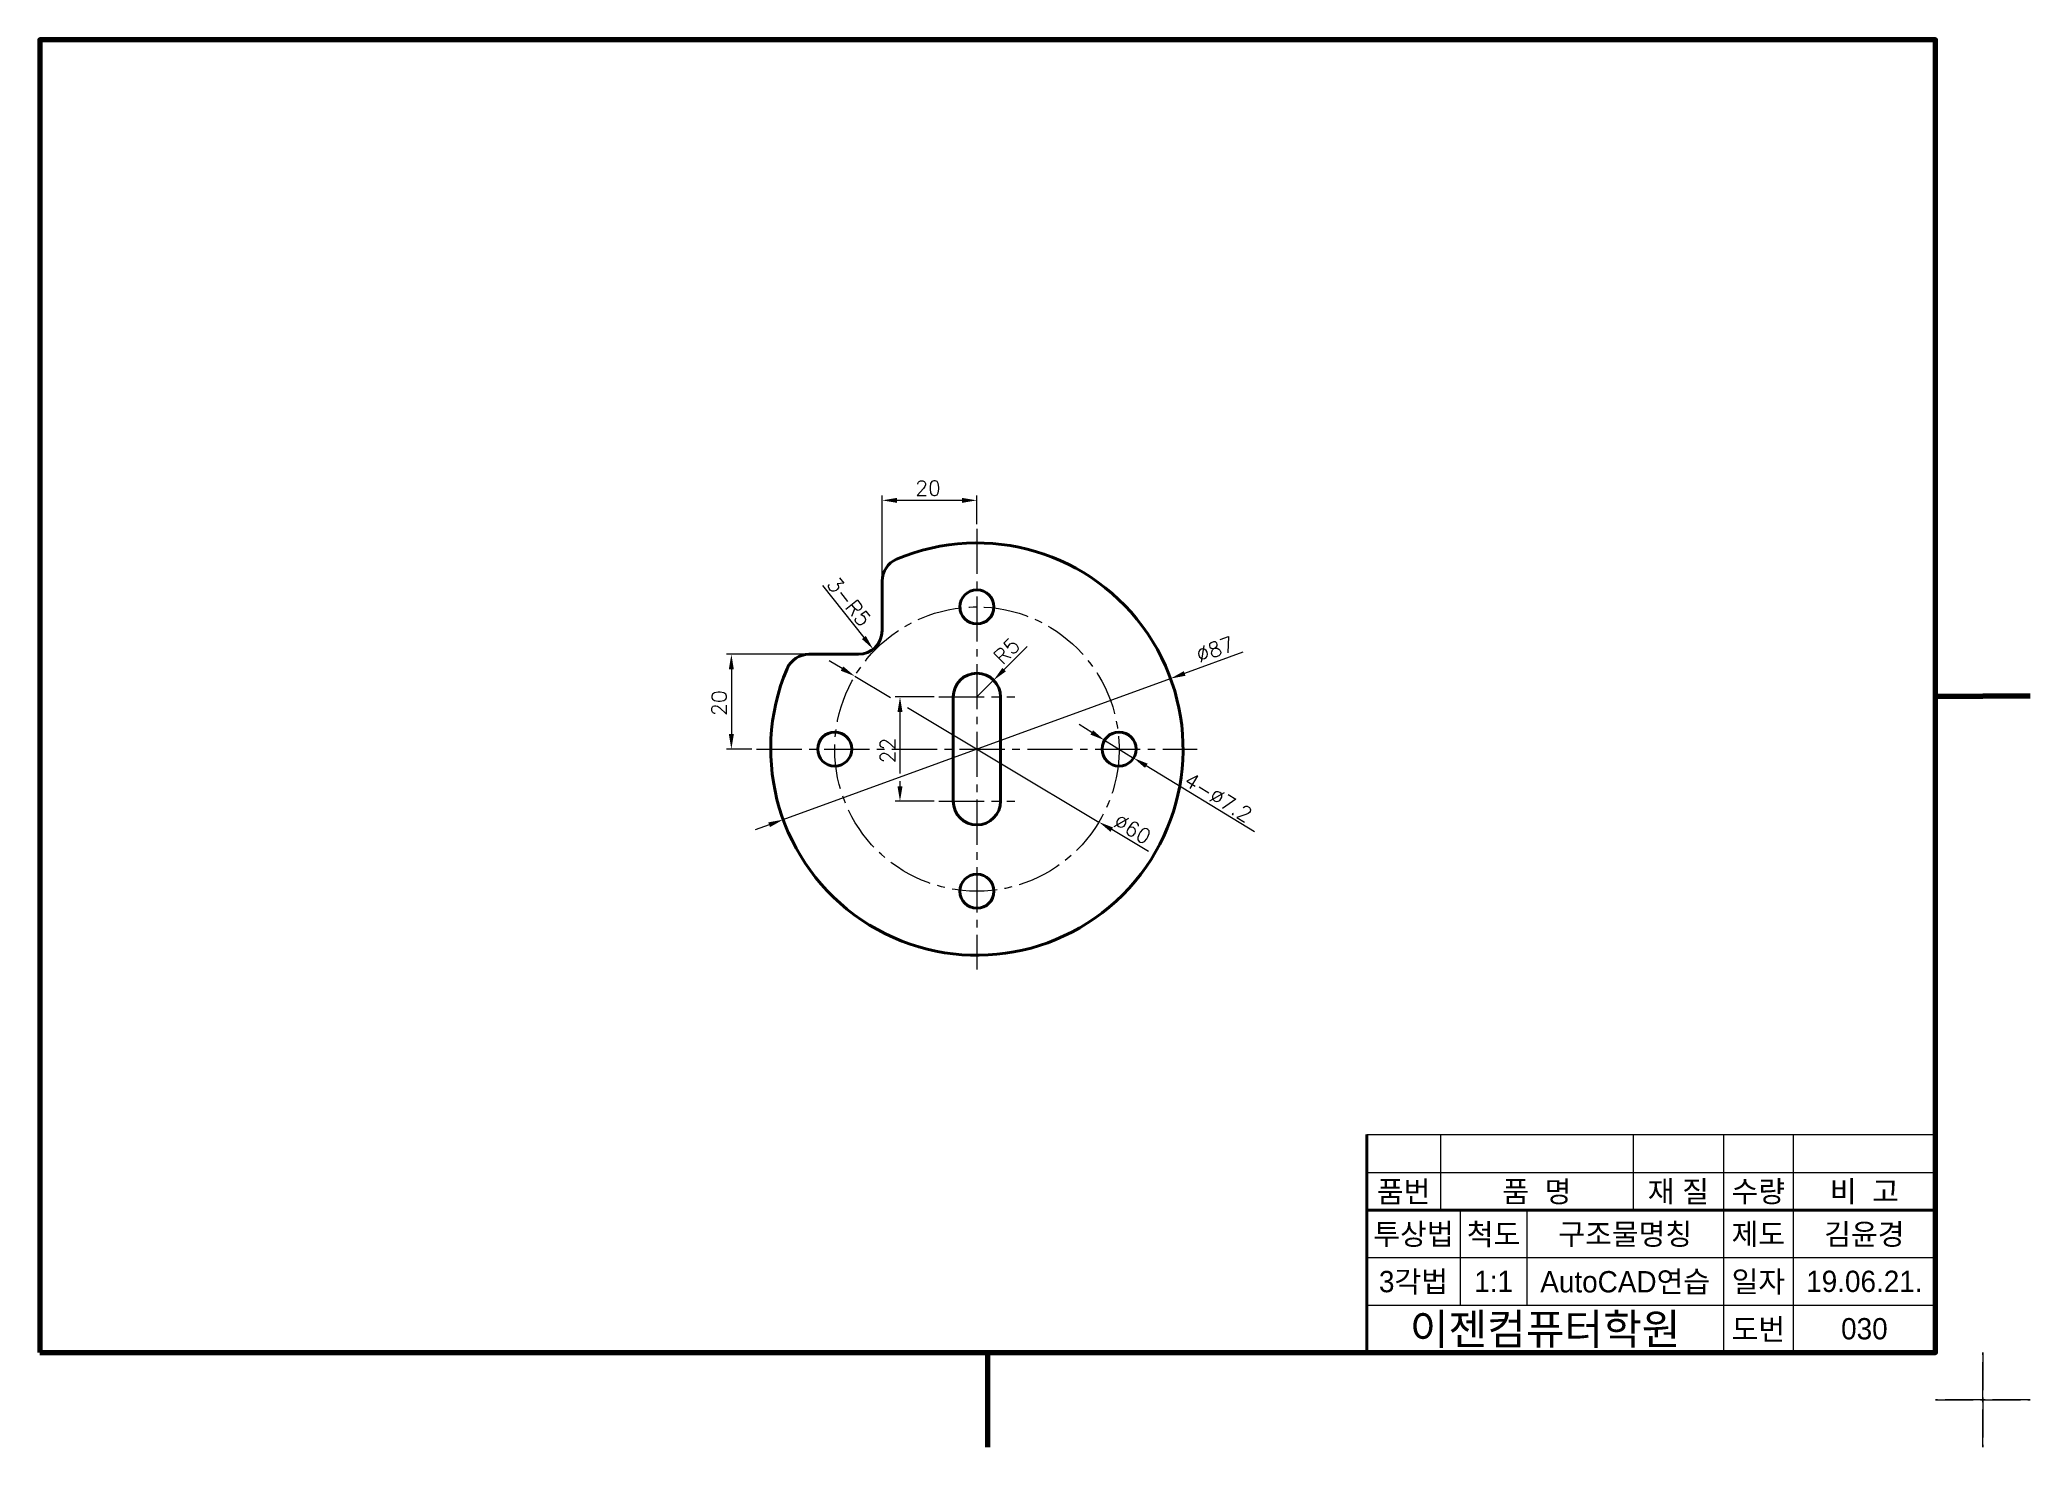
# Model space of a CAD drawing. Header units: millimetres. Extents: x 0 to 4210, y 0 to 2980.
# Drawn here: x 3790 to 4210, y 584 to 881 of the extents above; entities that cross this region are included whole.
import ezdxf
from ezdxf.enums import TextEntityAlignment as Align

# ---------------------------------------------------------------- set-up
doc = ezdxf.new("R2010")
doc.units = ezdxf.units.MM
doc.linetypes.add('CENTER2', pattern=[28.575, 19.05, -3.175, 3.175, -3.175])
doc.linetypes.add('PHANTOM2', pattern=[31.75, 15.875, -3.175, 3.175, -3.175, 3.175, -3.175])
for name, color, linetype, lineweight in [('가는선', 1, 'Continuous', 13), ('구분선', 1, 'PHANTOM2', 13), ('문자', 2, 'Continuous', 20), ('외곽선', 4, 'Continuous', 70), ('외형선', 3, 'Continuous', 40), ('중심선', 1, 'CENTER2', 13), ('치수선', 1, 'Continuous', 13)]:
    doc.layers.add(name, color=color, linetype=linetype, lineweight=lineweight)
doc.styles.get("Standard").update_dxf_attribs({"font": 'romans.shx'})
doc.styles.add('한글', font='')
doc.styles.get('한글').set_extended_font_data('Gulim')

msp = doc.modelspace()

# ---------------------------------------------------------------- texts
at = {"layer": '문자', "ltscale": 0.5}
msp.add_text('20', height=3.15, dxfattribs=at).set_placement((3974.74, 784.81))
for s, rotation, p in [('3-R5', 308.5551, (3955.88, 766.03)), ('R5', 45.098, (3993.19, 748.96)), ('∅87', 20.0127, (4034.7, 749.49)), ('20', 90, (3934.93, 738.32)), ('22', 90, (3970.51, 728.32)), ('4-∅7.2', 328.5598, (4031.17, 723.89)), ('∅60', 329.1529, (4016.28, 715.2))]:
    msp.add_text(s, height=3.15, rotation=rotation, dxfattribs=at).set_placement(p)
at = {"layer": '문자', "ltscale": 0.5, "style": '한글'}
for s, height, p in [('품번', 4.5, (4077.79, 638)), ('품  명', 4.5, (4105.9, 638)), ('재 질', 4.5, (4135.75, 638)), ('수량', 4.5, (4152.64, 638)), ('비  고', 4.5, (4175.01, 638)), ('투상법', 4.5, (4079.86, 629)), ('척도', 4.5, (4096.76, 629)), ('구조물명칭', 4.5, (4124.54, 629)), ('제도', 4.5, (4152.64, 629)), ('김윤경', 4.5, (4175.01, 629)), ('3각법', 4.5, (4079.86, 619)), ('AutoCAD연습', 4.5, (4124.54, 619)), ('일자', 4.5, (4152.64, 619)), ('1:1', 4.5, (4096.76, 619)), ('19.06.21.', 4.5, (4175.01, 619)), ('이젠컴퓨터학원', 6.5, (4107.64, 609)), ('도번', 4.5, (4152.64, 609)), ('030', 4.5, (4175.01, 609))]:
    msp.add_text(s, height=height, dxfattribs=at).set_placement(p, align=Align.MIDDLE)

# ---------------------------------------------------------------- linework, layer by layer
at = {"layer": '가는선', "ltscale": 0.5}
for p, q in [((4070, 650), (4190, 650)), ((4085.58, 650), (4085.58, 634)), ((4126.22, 650), (4126.22, 634)), ((4145.27, 650), (4145.27, 604)), ((4160.01, 650), (4160.01, 604)), ((4070, 642), (4190, 642)), ((4089.73, 634), (4089.73, 614)), ((4103.8, 634), (4103.8, 614)), ((4070, 624), (4190, 624)), ((4070, 614), (4190, 614))]:
    msp.add_line(p, q, dxfattribs=at)
at = {"layer": '구분선', "ltscale": 0.5}
for points in [[(4190, 594), (4200, 594), (4200, 604)], [(4190, 594), (4200, 594), (4200, 604)], [(4200, 604), (4200, 594), (4210, 594)], [(4200, 604), (4200, 594), (4210, 594)], [(4200, 584), (4200, 594), (4190, 594)], [(4210, 594), (4200, 594), (4200, 584)]]:
    msp.add_lwpolyline(points, dxfattribs=at)
at = {"layer": '외곽선', "ltscale": 0.5}
for p, q in [((4190, 742.5), (4200, 742.5)), ((4210, 742.5), (4200, 742.5)), ((4190, 604), (4190, 650)), ((3990, 604), (3990, 594)), ((3990, 604), (3990, 594)), ((3990, 594), (3990, 584))]:
    msp.add_line(p, q, dxfattribs=at)
msp.add_lwpolyline([(3790, 604), (4190, 604), (4190, 881), (3790, 881)], close=True, dxfattribs=at)
at = {"layer": '외형선', "ltscale": 0.5}
for p, q in [((3967.74, 766.77), (3967.74, 756.32)), ((3952.28, 751.32), (3962.74, 751.32)), ((3982.74, 742.32), (3982.74, 720.32)), ((3992.74, 742.32), (3992.74, 720.32)), ((4070, 650), (4070, 642)), ((4070, 642), (4070, 634)), ((4070, 634), (4190, 634)), ((4070, 634), (4070, 614)), ((4070, 614), (4070, 604))]:
    msp.add_line(p, q, dxfattribs=at)
for centre in [(3987.74, 761.32), (3957.74, 731.32), (4017.74, 731.32), (3987.74, 701.32)]:
    msp.add_circle(centre, 3.6, dxfattribs=at)
for centre, radius, start, end in [((3987.74, 731.32), 43.5, 157.0697, 112.9303), ((3972.74, 766.77), 5, 112.9303, 180), ((3962.74, 756.32), 5, 270, 0), ((3952.28, 746.32), 5, 90, 157.0697), ((3987.74, 742.32), 5, 0, 180), ((3987.74, 720.32), 5, 180, 0)]:
    msp.add_arc(centre, radius, start, end, dxfattribs=at)
at = {"layer": '중심선', "ltscale": 0.5}
for p, q in [((3987.74, 777.82), (3987.74, 684.82)), ((3979.74, 742.32), (3995.74, 742.32)), ((3941.24, 731.32), (4034.24, 731.32)), ((3979.74, 720.32), (3995.74, 720.32))]:
    msp.add_line(p, q, dxfattribs=at)
msp.add_circle((3987.74, 731.32), 30, dxfattribs=at)
at = {"layer": '치수선', "ltscale": 0.5}
for p, q in [((3967.74, 767.77), (3967.74, 784.81)), ((3984.59, 783.81), (3970.89, 783.81)), ((3987.74, 778.82), (3987.74, 784.81)), ((3955.17, 765.81), (3963.89, 754.87)), ((3998.34, 752.96), (3993.49, 748.09)), ((3951.28, 751.32), (3934.93, 751.32)), ((3935.93, 748.17), (3935.93, 734.47)), ((3959.28, 748.31), (3956.57, 749.93)), ((4043.88, 751.76), (4031.57, 747.28)), ((3946.86, 716.43), (4028.61, 746.2)), ((3961.98, 746.7), (3969.51, 742.2)), ((3987.74, 742.32), (3991.27, 745.86)), ((3978.74, 742.32), (3970.51, 742.32)), ((3973.07, 740.07), (4013.49, 715.93)), ((3971.51, 739.17), (3971.51, 726.14)), ((4011.98, 734.84), (4009.29, 736.48)), ((3940.24, 731.32), (3934.93, 731.32)), ((4014.66, 733.19), (4020.81, 729.44)), ((4046.31, 713.84), (4023.49, 727.8)), ((3971.51, 724.53), (3971.51, 723.47)), ((3978.74, 720.32), (3970.51, 720.32)), ((3943.9, 715.35), (3940.94, 714.27)), ((4023.94, 709.69), (4016.2, 714.32))]:
    msp.add_line(p, q, dxfattribs=at)
for points in [[(3970.89, 784.33), (3970.89, 783.28), (3967.74, 783.81)], [(3984.59, 784.33), (3984.59, 783.28), (3987.74, 783.81)], [(3964.3, 755.2), (3963.48, 754.54), (3965.85, 752.41)], [(3935.4, 748.17), (3936.45, 748.17), (3935.93, 751.32)], [(3959.54, 748.77), (3959.01, 747.86), (3961.98, 746.7)], [(3993.12, 748.46), (3993.86, 747.72), (3991.27, 745.86)], [(4031.39, 747.77), (4031.75, 746.79), (4028.61, 746.2)], [(3970.99, 739.17), (3972.04, 739.17), (3971.51, 742.32)], [(4012.25, 735.29), (4011.7, 734.39), (4014.66, 733.19)], [(3935.4, 734.47), (3936.45, 734.47), (3935.93, 731.32)], [(4023.77, 728.24), (4023.22, 727.35), (4020.81, 729.44)], [(3970.99, 723.47), (3972.04, 723.47), (3971.51, 720.32)], [(3943.72, 715.85), (3944.08, 714.86), (3946.86, 716.43)], [(4016.47, 714.77), (4015.93, 713.87), (4013.49, 715.93)]]:
    msp.add_solid(points, dxfattribs=at)

msp.set_redraw_order([(e.dxf.handle, doc.entitydb.next_handle()) for e in msp.query("TEXT MTEXT ATTDEF DIMENSION ARC_DIMENSION")])  # texts and dimensions are drawn at this point

doc.saveas('drawing.dxf')
